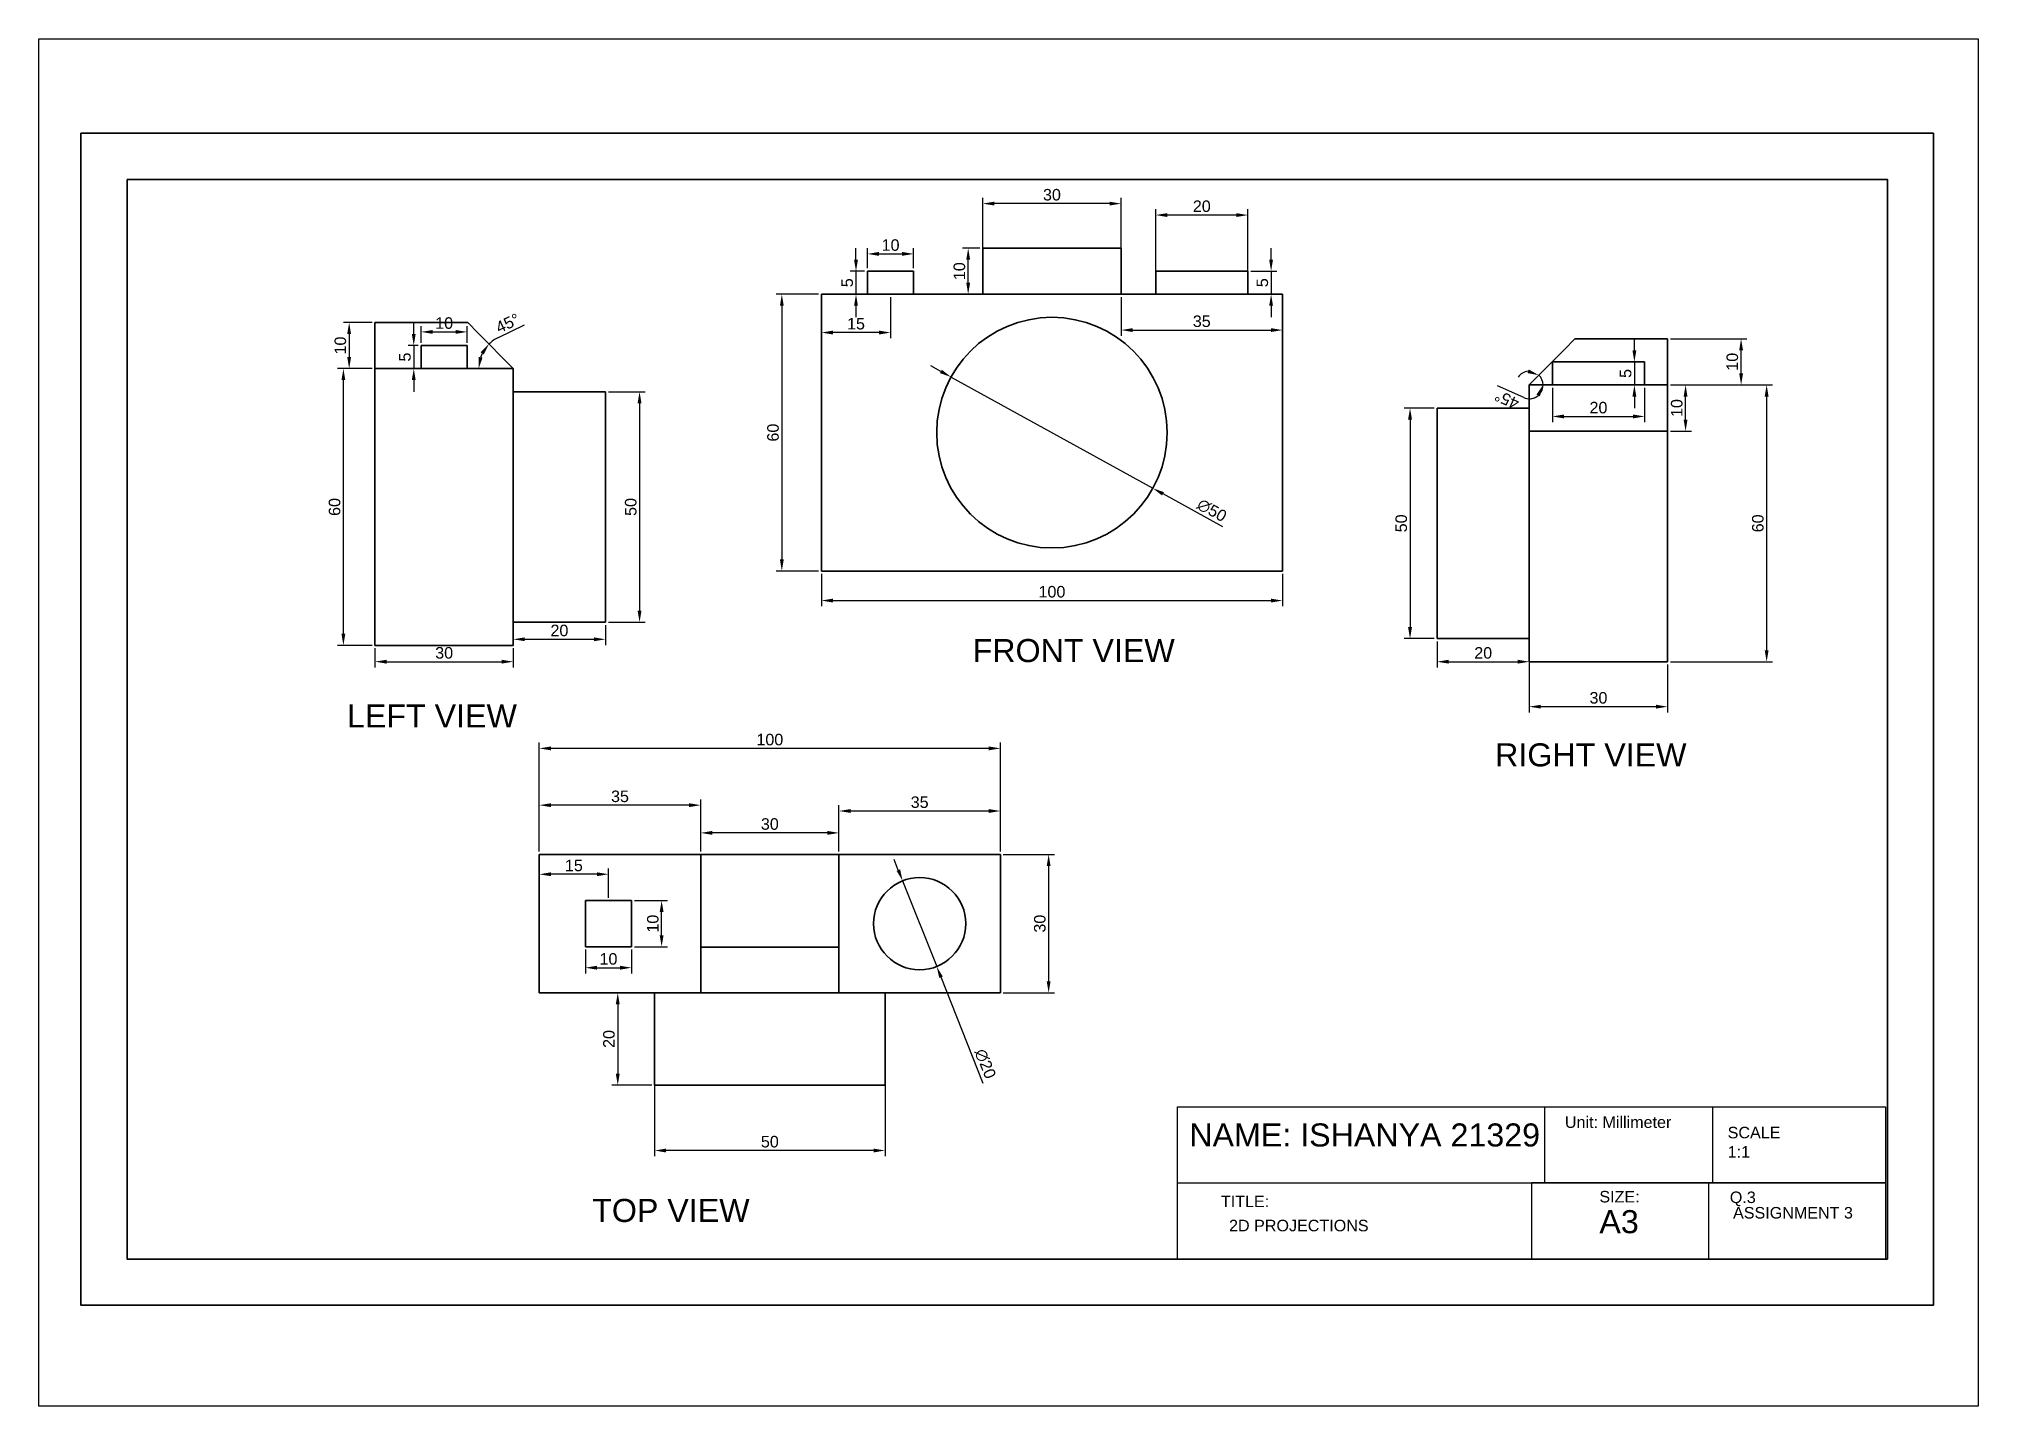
# Paper-space layout 'Layout1' of a CAD drawing. Header units: millimetres. Extents: x -8 to 413, y -20 to 276.
import ezdxf

# ---------------------------------------------------------------- set-up
doc = ezdxf.new("R2010")
doc.units = ezdxf.units.MM
doc.linetypes.add('ACAD_ISO07W100', pattern=[3, 0, -3])
doc.layers.get('0').update_dxf_attribs({"lineweight": 35})
doc.layers.add('Layer1', color=7, linetype='ACAD_ISO07W100', lineweight=40)
doc.layers.add('Midpoint line', color=130, linetype='Continuous', lineweight=18)
doc.styles.get("Standard").update_dxf_attribs({"font": 'arial.ttf'})
doc.dimstyles.new('ISO-25', dxfattribs={"dimtxt": 2.5, "dimasz": 2.5, "dimexe": 1.25, "dimexo": 0.625, "dimtad": 1, "dimtxsty": 'Standard', "dimcen": 2.5, "dimclrd": 6, "dimclre": 5, "dimadec": 0, "dimazin": 0, "dimtfac": 1, "dimtmove": 0, "dimatfit": 3, "dimfxl": 1, "dimlwd": 25, "dimlwe": 25, "dimarcsym": 0})

psp = doc.layouts.get("Layout1")

# ---------------------------------------------------------------- texts
at = {"layer": 'Layer1', "linetype": 'Continuous', "lineweight": 30}
for s, height, p in [('FRONT VIEW', 5, (194.886, 141.141)), ('LEFT VIEW', 5, (59.183, 126.972)), ('RIGHT VIEW', 5, (308.217, 118.529)), ('Unit: Millimeter', 2.5, (323.354, 40.14)), ('Q.3', 2.5, (359.122, 23.857)), ('TOP VIEW', 5, (112.369, 19.755)), ('ASSIGNMENT 3', 2.5, (359.82, 20.503))]:
    psp.add_text(s, height=height, dxfattribs=at).set_placement(p)
at = {"layer": 'Layer1', "linetype": 'Continuous', "lineweight": 30, "attachment_point": 1}
for s, width, heights, insert, char_height in [('NAME: ISHANYA 21329', 127.2659, [0], (241.881, 41.119), 5), ('SCALE\\P1:1', 24.76988, [0], (358.653, 40.387), 2.5), ('TITLE:', 1.76783, [61.286], (248.736, 25.476), 2.5), ('SIZE:{\\H2x; A3}', 14.72588, [0], (330.833, 26.488), 2.5), ('2D PROJECTIONS', 66.5004, [0], (250.504, 20.228), 2.5)]:
    psp.add_mtext_dynamic_manual_height_columns(s, width=width, gutter_width=12.5, heights=heights, dxfattribs=dict(at, insert=insert, char_height=char_height))

# ---------------------------------------------------------------- blocks, each defined once
blk = doc.blocks.new('*D257')
at = {"color": 5, "linetype": 'Continuous', "lineweight": 25, "transparency": 16777216}
for p, q in [((125.9, 68.81), (125.9, 34)), ((175.9, 68.81), (175.9, 34))]:
    blk.add_line(p, q, dxfattribs=at)
at = {"color": 6, "linetype": 'Continuous', "lineweight": 25, "transparency": 16777216}
blk.add_line((173.4, 35.25), (128.4, 35.25), dxfattribs=at)
at = {"color": 6, "lineweight": 35, "transparency": 16777216}
for points in [[(128.4, 35.66), (128.4, 34.83), (125.9, 35.25)], [(173.4, 35.66), (173.4, 34.83), (175.9, 35.25)]]:
    blk.add_solid(points, dxfattribs=at)
at = {"layer": 'Defpoints', "color": 0, "lineweight": 35, "transparency": 16777216}
for p in [(125.9, 69.43), (175.9, 69.43), (125.9, 35.25)]:
    blk.add_point(p, dxfattribs=at)
at = {"color": 0, "transparency": 16777216, "insert": (150.9, 37.15), "char_height": 2.5, "attachment_point": 5}
blk.add_mtext('50', dxfattribs=at)
blk = doc.blocks.new('*D258')
at = {"color": 5, "linetype": 'Continuous', "lineweight": 25, "transparency": 16777216}
for p, q in [((125.28, 69.43), (116.66, 69.43)), ((125.28, 49.43), (116.66, 49.43))]:
    blk.add_line(p, q, dxfattribs=at)
at = {"color": 6, "linetype": 'Continuous', "lineweight": 25, "transparency": 16777216}
blk.add_line((117.91, 66.93), (117.91, 51.93), dxfattribs=at)
at = {"color": 6, "lineweight": 35, "transparency": 16777216}
for points in [[(117.49, 66.93), (118.33, 66.93), (117.91, 69.43)], [(117.49, 51.93), (118.33, 51.93), (117.91, 49.43)]]:
    blk.add_solid(points, dxfattribs=at)
at = {"layer": 'Defpoints', "color": 0, "lineweight": 35, "transparency": 16777216}
for p in [(125.9, 69.43), (117.91, 49.43), (125.9, 49.43)]:
    blk.add_point(p, dxfattribs=at)
at = {"color": 0, "transparency": 16777216, "insert": (116.01, 59.43), "char_height": 2.5, "attachment_point": 5, "rotation": 90}
blk.add_mtext('20', dxfattribs=at)
blk = doc.blocks.new('*D259')
at = {"color": 5, "linetype": 'Continuous', "lineweight": 25, "transparency": 16777216}
for p, q in [((100.9, 100.06), (100.9, 123.68)), ((200.9, 100.06), (200.9, 123.68))]:
    blk.add_line(p, q, dxfattribs=at)
at = {"color": 6, "linetype": 'Continuous', "lineweight": 25, "transparency": 16777216}
blk.add_line((198.4, 122.43), (103.4, 122.43), dxfattribs=at)
at = {"color": 6, "lineweight": 35, "transparency": 16777216}
for points in [[(103.4, 122.85), (103.4, 122.01), (100.9, 122.43)], [(198.4, 122.85), (198.4, 122.01), (200.9, 122.43)]]:
    blk.add_solid(points, dxfattribs=at)
at = {"layer": 'Defpoints', "color": 0, "lineweight": 35, "transparency": 16777216}
for p in [(100.9, 122.43), (100.9, 99.43), (200.9, 99.43)]:
    blk.add_point(p, dxfattribs=at)
at = {"color": 0, "transparency": 16777216, "insert": (150.9, 124.33), "char_height": 2.5, "attachment_point": 5}
blk.add_mtext('100', dxfattribs=at)
blk = doc.blocks.new('*D260')
at = {"color": 5, "linetype": 'Continuous', "lineweight": 25, "transparency": 16777216}
for p, q in [((135.9, 100.06), (135.9, 105.36)), ((165.9, 100.06), (165.9, 105.36))]:
    blk.add_line(p, q, dxfattribs=at)
at = {"color": 6, "linetype": 'Continuous', "lineweight": 25, "transparency": 16777216}
blk.add_line((163.4, 104.11), (138.4, 104.11), dxfattribs=at)
at = {"color": 6, "lineweight": 35, "transparency": 16777216}
for points in [[(138.4, 104.53), (138.4, 103.7), (135.9, 104.11)], [(163.4, 104.53), (163.4, 103.7), (165.9, 104.11)]]:
    blk.add_solid(points, dxfattribs=at)
at = {"layer": 'Defpoints', "color": 0, "lineweight": 35, "transparency": 16777216}
for p in [(135.9, 104.11), (135.9, 99.43), (165.9, 99.43)]:
    blk.add_point(p, dxfattribs=at)
at = {"color": 0, "transparency": 16777216, "insert": (150.9, 106.02), "char_height": 2.5, "attachment_point": 5}
blk.add_mtext('30', dxfattribs=at)
blk = doc.blocks.new('*D261')
at = {"color": 5, "linetype": 'Continuous', "lineweight": 25, "transparency": 16777216}
for p, q in [((201.53, 99.43), (212.62, 99.43)), ((201.53, 69.43), (212.62, 69.43))]:
    blk.add_line(p, q, dxfattribs=at)
at = {"color": 6, "linetype": 'Continuous', "lineweight": 25, "transparency": 16777216}
blk.add_line((211.37, 96.93), (211.37, 71.93), dxfattribs=at)
at = {"color": 6, "lineweight": 35, "transparency": 16777216}
for points in [[(210.96, 96.93), (211.79, 96.93), (211.37, 99.43)], [(210.96, 71.93), (211.79, 71.93), (211.37, 69.43)]]:
    blk.add_solid(points, dxfattribs=at)
at = {"layer": 'Defpoints', "color": 0, "lineweight": 35, "transparency": 16777216}
for p in [(200.9, 99.43), (200.9, 69.43), (211.37, 69.43)]:
    blk.add_point(p, dxfattribs=at)
at = {"color": 0, "lineweight": 35, "transparency": 16777216, "insert": (209.47, 84.43), "char_height": 2.5, "attachment_point": 5, "rotation": 90}
blk.add_mtext('30', dxfattribs=at)
blk = doc.blocks.new('*D262')
at = {"color": 6, "linetype": 'Continuous', "lineweight": 25, "transparency": 16777216}
for p, q in [((178.77, 96.05), (177.85, 98.37)), ((179.7, 93.72), (187.1, 75.14)), ((197.2, 49.81), (188.03, 72.82))]:
    blk.add_line(p, q, dxfattribs=at)
at = {"color": 6, "lineweight": 35, "transparency": 16777216}
for points in [[(179.16, 96.2), (178.39, 95.89), (179.7, 93.72)], [(188.41, 72.98), (187.64, 72.67), (187.1, 75.14)]]:
    blk.add_solid(points, dxfattribs=at)
at = {"layer": 'Defpoints', "color": 0, "lineweight": 35, "transparency": 16777216}
for p in [(179.7, 93.72), (187.1, 75.14)]:
    blk.add_point(p, dxfattribs=at)
at = {"color": 0, "lineweight": 35, "transparency": 16777216, "insert": (197.63, 54.05), "char_height": 2.5, "attachment_point": 5, "rotation": 291.7287}
blk.add_mtext('∅20', dxfattribs=at)
blk = doc.blocks.new('*D229')
at = {"color": 5, "linetype": 'Continuous', "lineweight": 25, "transparency": 16777216}
for p, q in [((165.9, 100.06), (165.9, 110.11)), ((200.9, 100.06), (200.9, 110.11))]:
    blk.add_line(p, q, dxfattribs=at)
at = {"color": 6, "linetype": 'Continuous', "lineweight": 25, "transparency": 16777216}
blk.add_line((168.4, 108.86), (198.4, 108.86), dxfattribs=at)
at = {"color": 6, "lineweight": 35, "transparency": 16777216}
for points in [[(168.4, 109.27), (168.4, 108.44), (165.9, 108.86)], [(198.4, 109.27), (198.4, 108.44), (200.9, 108.86)]]:
    blk.add_solid(points, dxfattribs=at)
at = {"layer": 'Defpoints', "color": 0, "lineweight": 35, "transparency": 16777216}
for p in [(200.9, 108.86), (165.9, 99.43), (200.9, 99.43)]:
    blk.add_point(p, dxfattribs=at)
at = {"color": 0, "lineweight": 35, "transparency": 16777216, "insert": (183.4, 110.76), "char_height": 2.5, "attachment_point": 5}
blk.add_mtext('35', dxfattribs=at)
blk = doc.blocks.new('*D230')
at = {"color": 5, "linetype": 'Continuous', "lineweight": 25, "transparency": 16777216}
for p, q in [((100.9, 100.06), (100.9, 111.37)), ((135.9, 100.06), (135.9, 111.37))]:
    blk.add_line(p, q, dxfattribs=at)
at = {"color": 6, "linetype": 'Continuous', "lineweight": 25, "transparency": 16777216}
blk.add_line((133.4, 110.12), (103.4, 110.12), dxfattribs=at)
at = {"color": 6, "lineweight": 35, "transparency": 16777216}
for points in [[(103.4, 110.53), (103.4, 109.7), (100.9, 110.12)], [(133.4, 110.53), (133.4, 109.7), (135.9, 110.12)]]:
    blk.add_solid(points, dxfattribs=at)
at = {"layer": 'Defpoints', "color": 0, "lineweight": 35, "transparency": 16777216}
for p in [(100.9, 110.12), (100.9, 99.43), (135.9, 99.43)]:
    blk.add_point(p, dxfattribs=at)
at = {"color": 0, "lineweight": 35, "transparency": 16777216, "insert": (118.4, 112.02), "char_height": 2.5, "attachment_point": 5}
blk.add_mtext('35', dxfattribs=at)
blk = doc.blocks.new('*D263')
at = {"color": 5, "linetype": 'Continuous', "lineweight": 25, "transparency": 16777216}
for p, q in [((110.9, 78.81), (110.9, 73.63)), ((120.9, 78.81), (120.9, 73.63))]:
    blk.add_line(p, q, dxfattribs=at)
at = {"color": 6, "linetype": 'Continuous', "lineweight": 25, "transparency": 16777216}
blk.add_line((113.4, 74.88), (118.4, 74.88), dxfattribs=at)
at = {"color": 6, "lineweight": 35, "transparency": 16777216}
for points in [[(113.4, 75.3), (113.4, 74.46), (110.9, 74.88)], [(118.4, 75.3), (118.4, 74.46), (120.9, 74.88)]]:
    blk.add_solid(points, dxfattribs=at)
at = {"layer": 'Defpoints', "color": 0, "lineweight": 35, "transparency": 16777216}
for p in [(110.9, 79.43), (120.9, 79.43), (120.9, 74.88)]:
    blk.add_point(p, dxfattribs=at)
at = {"color": 0, "lineweight": 35, "transparency": 16777216, "insert": (115.9, 76.78), "char_height": 2.5, "attachment_point": 5}
blk.add_mtext('10', dxfattribs=at)
blk = doc.blocks.new('*D264')
at = {"color": 5, "linetype": 'Continuous', "lineweight": 25, "transparency": 16777216}
for p, q in [((121.53, 89.43), (128.68, 89.43)), ((121.53, 79.43), (128.68, 79.43))]:
    blk.add_line(p, q, dxfattribs=at)
at = {"color": 6, "linetype": 'Continuous', "lineweight": 25, "transparency": 16777216}
blk.add_line((127.43, 81.93), (127.43, 86.93), dxfattribs=at)
at = {"color": 6, "lineweight": 35, "transparency": 16777216}
for points in [[(127.01, 86.93), (127.85, 86.93), (127.43, 89.43)], [(127.01, 81.93), (127.85, 81.93), (127.43, 79.43)]]:
    blk.add_solid(points, dxfattribs=at)
at = {"layer": 'Defpoints', "color": 0, "lineweight": 35, "transparency": 16777216}
for p in [(120.9, 89.43), (127.43, 89.43), (120.9, 79.43)]:
    blk.add_point(p, dxfattribs=at)
at = {"color": 0, "lineweight": 35, "transparency": 16777216, "insert": (125.53, 84.43), "char_height": 2.5, "attachment_point": 5, "rotation": 90}
blk.add_mtext('10', dxfattribs=at)
blk = doc.blocks.new('*D265')
at = {"color": 5, "linetype": 'Continuous', "lineweight": 25, "transparency": 16777216}
for p, q in [((100.9, 90.06), (100.9, 96.39)), ((115.9, 90.06), (115.9, 96.39))]:
    blk.add_line(p, q, dxfattribs=at)
at = {"color": 6, "linetype": 'Continuous', "lineweight": 25, "transparency": 16777216}
blk.add_line((113.4, 95.14), (103.4, 95.14), dxfattribs=at)
at = {"color": 6, "lineweight": 35, "transparency": 16777216}
for points in [[(103.4, 95.56), (103.4, 94.73), (100.9, 95.14)], [(113.4, 95.56), (113.4, 94.73), (115.9, 95.14)]]:
    blk.add_solid(points, dxfattribs=at)
at = {"layer": 'Defpoints', "color": 0, "lineweight": 35, "transparency": 16777216}
for p in [(100.9, 95.14), (100.9, 89.43), (115.9, 89.43)]:
    blk.add_point(p, dxfattribs=at)
at = {"color": 0, "lineweight": 35, "transparency": 16777216, "insert": (108.4, 97.04), "char_height": 2.5, "attachment_point": 5}
blk.add_mtext('15', dxfattribs=at)
blk = doc.blocks.new('*D278')
at = {"color": 5, "linetype": 'Continuous', "lineweight": 25, "transparency": 16777216}
for p, q in [((315.63, 140.6), (315.63, 130.22)), ((345.63, 140.6), (345.63, 130.22))]:
    blk.add_line(p, q, dxfattribs=at)
at = {"color": 6, "linetype": 'Continuous', "lineweight": 25, "transparency": 16777216}
blk.add_line((343.13, 131.47), (318.13, 131.47), dxfattribs=at)
at = {"color": 6, "lineweight": 35, "transparency": 16777216}
for points in [[(318.13, 131.89), (318.13, 131.06), (315.63, 131.47)], [(343.13, 131.89), (343.13, 131.06), (345.63, 131.47)]]:
    blk.add_solid(points, dxfattribs=at)
at = {"layer": 'Defpoints', "color": 0, "lineweight": 35, "transparency": 16777216}
for p in [(315.63, 141.22), (345.63, 141.22), (315.63, 131.47)]:
    blk.add_point(p, dxfattribs=at)
at = {"color": 0, "transparency": 16777216, "insert": (330.63, 133.38), "char_height": 2.5, "attachment_point": 5}
blk.add_mtext('30', dxfattribs=at)
blk = doc.blocks.new('*D279')
at = {"color": 5, "linetype": 'Continuous', "lineweight": 25, "transparency": 16777216}
for p, q in [((346.26, 211.22), (362.82, 211.22)), ((346.26, 201.22), (362.82, 201.22))]:
    blk.add_line(p, q, dxfattribs=at)
at = {"color": 6, "linetype": 'Continuous', "lineweight": 25, "transparency": 16777216}
blk.add_line((361.57, 203.72), (361.57, 208.72), dxfattribs=at)
at = {"color": 6, "lineweight": 35, "transparency": 16777216}
for points in [[(361.15, 208.72), (361.99, 208.72), (361.57, 211.22)], [(361.15, 203.72), (361.99, 203.72), (361.57, 201.22)]]:
    blk.add_solid(points, dxfattribs=at)
at = {"layer": 'Defpoints', "color": 0, "lineweight": 35, "transparency": 16777216}
for p in [(345.63, 211.22), (361.57, 211.22), (345.63, 201.22)]:
    blk.add_point(p, dxfattribs=at)
at = {"color": 0, "transparency": 16777216, "insert": (359.67, 206.25), "char_height": 2.5, "attachment_point": 5, "rotation": 90}
blk.add_mtext('10', dxfattribs=at)
blk = doc.blocks.new('*D280')
at = {"color": 5, "linetype": 'Continuous', "lineweight": 25, "transparency": 16777216}
for p, q in [((346.26, 201.22), (368.36, 201.22)), ((346.26, 141.22), (368.36, 141.22))]:
    blk.add_line(p, q, dxfattribs=at)
at = {"color": 6, "linetype": 'Continuous', "lineweight": 25, "transparency": 16777216}
blk.add_line((367.11, 198.72), (367.11, 143.72), dxfattribs=at)
at = {"color": 6, "lineweight": 35, "transparency": 16777216}
for points in [[(366.69, 198.72), (367.53, 198.72), (367.11, 201.22)], [(366.69, 143.72), (367.53, 143.72), (367.11, 141.22)]]:
    blk.add_solid(points, dxfattribs=at)
at = {"layer": 'Defpoints', "color": 0, "lineweight": 35, "transparency": 16777216}
for p in [(345.63, 201.22), (345.63, 141.22), (367.11, 141.22)]:
    blk.add_point(p, dxfattribs=at)
at = {"color": 0, "transparency": 16777216, "insert": (365.21, 171.22), "char_height": 2.5, "attachment_point": 5, "rotation": 90}
blk.add_mtext('60', dxfattribs=at)
blk = doc.blocks.new('*D281')
at = {"color": 6, "linetype": 'Continuous', "lineweight": 25, "transparency": 16777216}
for p, q in [((338.42, 208.72), (338.42, 211.22)), ((338.42, 206.22), (338.42, 201.22)), ((338.42, 198.72), (338.42, 196.22))]:
    blk.add_line(p, q, dxfattribs=at)
at = {"color": 5, "linetype": 'Continuous', "lineweight": 25, "transparency": 16777216}
for p, q in [((336.26, 206.22), (339.67, 206.22)), ((336.26, 201.22), (339.67, 201.22))]:
    blk.add_line(p, q, dxfattribs=at)
at = {"color": 6, "lineweight": 35, "transparency": 16777216}
for points in [[(338.01, 208.72), (338.84, 208.72), (338.42, 206.22)], [(338.01, 198.72), (338.84, 198.72), (338.42, 201.22)]]:
    blk.add_solid(points, dxfattribs=at)
at = {"layer": 'Defpoints', "color": 0, "lineweight": 35, "transparency": 16777216}
for p in [(335.63, 206.22), (335.63, 201.22), (338.42, 201.22)]:
    blk.add_point(p, dxfattribs=at)
at = {"color": 0, "lineweight": 35, "transparency": 16777216, "insert": (336.53, 203.72), "char_height": 2.5, "attachment_point": 5, "rotation": 90}
blk.add_mtext('5', dxfattribs=at)
blk = doc.blocks.new('*D282')
at = {"color": 5, "linetype": 'Continuous', "lineweight": 25, "transparency": 16777216}
for p, q in [((320.63, 200.6), (320.63, 193.15)), ((340.63, 200.6), (340.63, 193.15))]:
    blk.add_line(p, q, dxfattribs=at)
at = {"color": 6, "linetype": 'Continuous', "lineweight": 25, "transparency": 16777216}
blk.add_line((323.13, 194.4), (338.13, 194.4), dxfattribs=at)
at = {"color": 6, "lineweight": 35, "transparency": 16777216}
for points in [[(323.13, 194.82), (323.13, 193.98), (320.63, 194.4)], [(338.13, 194.82), (338.13, 193.98), (340.63, 194.4)]]:
    blk.add_solid(points, dxfattribs=at)
at = {"layer": 'Defpoints', "color": 0, "lineweight": 35, "transparency": 16777216}
for p in [(320.63, 201.22), (340.63, 201.22), (340.63, 194.4)]:
    blk.add_point(p, dxfattribs=at)
at = {"color": 0, "lineweight": 35, "transparency": 16777216, "insert": (330.63, 196.3), "char_height": 2.5, "attachment_point": 5}
blk.add_mtext('20', dxfattribs=at)
blk = doc.blocks.new('*D283')
at = {"color": 5, "linetype": 'Continuous', "lineweight": 25, "transparency": 16777216}
for p, q in [((295.63, 145.6), (295.63, 139.97)), ((315.63, 145.6), (315.63, 139.97))]:
    blk.add_line(p, q, dxfattribs=at)
at = {"color": 6, "linetype": 'Continuous', "lineweight": 25, "transparency": 16777216}
blk.add_line((298.13, 141.22), (313.13, 141.22), dxfattribs=at)
at = {"color": 6, "lineweight": 35, "transparency": 16777216}
for points in [[(298.13, 141.64), (298.13, 140.81), (295.63, 141.22)], [(313.13, 141.64), (313.13, 140.81), (315.63, 141.22)]]:
    blk.add_solid(points, dxfattribs=at)
at = {"layer": 'Defpoints', "color": 0, "lineweight": 35, "transparency": 16777216}
for p in [(295.63, 146.22), (315.63, 146.22), (315.63, 141.22)]:
    blk.add_point(p, dxfattribs=at)
at = {"color": 0, "lineweight": 35, "transparency": 16777216, "insert": (305.63, 143.12), "char_height": 2.5, "attachment_point": 5}
blk.add_mtext('20', dxfattribs=at)
blk = doc.blocks.new('*D284')
at = {"color": 5, "linetype": 'Continuous', "lineweight": 25, "transparency": 16777216}
for p, q in [((295.01, 196.22), (288.51, 196.22)), ((295.01, 146.22), (288.51, 146.22))]:
    blk.add_line(p, q, dxfattribs=at)
at = {"color": 6, "linetype": 'Continuous', "lineweight": 25, "transparency": 16777216}
blk.add_line((289.76, 193.72), (289.76, 148.72), dxfattribs=at)
at = {"color": 6, "lineweight": 35, "transparency": 16777216}
for points in [[(289.34, 193.72), (290.18, 193.72), (289.76, 196.22)], [(289.34, 148.72), (290.18, 148.72), (289.76, 146.22)]]:
    blk.add_solid(points, dxfattribs=at)
at = {"layer": 'Defpoints', "color": 0, "lineweight": 35, "transparency": 16777216}
for p in [(295.63, 196.22), (289.76, 146.22), (295.63, 146.22)]:
    blk.add_point(p, dxfattribs=at)
at = {"color": 0, "lineweight": 35, "transparency": 16777216, "insert": (287.86, 171.22), "char_height": 2.5, "attachment_point": 5, "rotation": 90}
blk.add_mtext('50', dxfattribs=at)
blk = doc.blocks.new('*D285')
at = {"color": 5, "linetype": 'Continuous', "lineweight": 25, "transparency": 16777216}
for p, q in [((346.26, 201.22), (350.78, 201.22)), ((346.26, 191.22), (350.78, 191.22))]:
    blk.add_line(p, q, dxfattribs=at)
at = {"color": 6, "linetype": 'Continuous', "lineweight": 25, "transparency": 16777216}
blk.add_line((349.53, 193.72), (349.53, 198.72), dxfattribs=at)
at = {"color": 6, "lineweight": 35, "transparency": 16777216}
for points in [[(349.11, 198.72), (349.94, 198.72), (349.53, 201.22)], [(349.11, 193.72), (349.94, 193.72), (349.53, 191.22)]]:
    blk.add_solid(points, dxfattribs=at)
at = {"layer": 'Defpoints', "color": 0, "lineweight": 35, "transparency": 16777216}
for p in [(345.63, 201.22), (349.53, 201.22), (345.63, 191.22)]:
    blk.add_point(p, dxfattribs=at)
at = {"color": 0, "lineweight": 35, "transparency": 16777216, "insert": (347.62, 196.22), "char_height": 2.5, "attachment_point": 5, "rotation": 90}
blk.add_mtext('10', dxfattribs=at)
blk = doc.blocks.new('*D286')
at = {"layer": 'Defpoints', "color": 0, "lineweight": 35, "transparency": 16777216}
for p in [(323.23, 208.91), (318.2, 202.72), (315.63, 201.22), (315.63, 201.22), (330.63, 201.22)]:
    blk.add_point(p, dxfattribs=at)
at = {"layer": 'Midpoint line', "color": 6, "linetype": 'Continuous', "lineweight": 25, "transparency": 16777216}
blk.add_line((314.41, 198.51), (308.7, 201.07), dxfattribs=at)
for start, end in [(94.9544, 144.5978), (0, 45.3111), (245.806, 0), (260.7132, 310.3566)]:
    blk.add_arc((315.63, 201.22), 2.98, start, end, dxfattribs=at)
at = {"layer": 'Midpoint line', "color": 6, "lineweight": 35, "transparency": 16777216}
for points in [[(315.51, 204.58), (315.23, 203.8), (317.72, 203.34)], [(317.18, 199.13), (317.94, 198.78), (318.61, 201.22)]]:
    blk.add_solid(points, dxfattribs=at)
at = {"layer": 'Midpoint line', "color": 0, "lineweight": 35, "transparency": 16777216, "insert": (310.78, 198.06), "char_height": 2.5, "attachment_point": 5, "rotation": 155.806}
blk.add_mtext('45°', dxfattribs=at)
blk = doc.blocks.new('*D317')
at = {"color": 5, "linetype": 'Continuous', "lineweight": 25, "transparency": 16777216}
for p, q in [((115.88, 199.77), (123.89, 199.77)), ((115.88, 149.77), (123.89, 149.77))]:
    blk.add_line(p, q, dxfattribs=at)
at = {"color": 6, "linetype": 'Continuous', "lineweight": 25, "transparency": 16777216}
blk.add_line((122.64, 197.27), (122.64, 152.27), dxfattribs=at)
at = {"color": 6, "lineweight": 35, "transparency": 16777216}
for points in [[(122.23, 197.27), (123.06, 197.27), (122.64, 199.77)], [(122.23, 152.27), (123.06, 152.27), (122.64, 149.77)]]:
    blk.add_solid(points, dxfattribs=at)
at = {"layer": 'Defpoints', "color": 0, "lineweight": 35, "transparency": 16777216}
for p in [(115.26, 199.77), (115.26, 149.77), (122.64, 149.77)]:
    blk.add_point(p, dxfattribs=at)
at = {"color": 0, "lineweight": 35, "transparency": 16777216, "insert": (120.74, 174.77), "char_height": 2.5, "attachment_point": 5, "rotation": 90}
blk.add_mtext('50', dxfattribs=at)
blk = doc.blocks.new('*D318')
at = {"color": 5, "linetype": 'Continuous', "lineweight": 25, "transparency": 16777216}
for p, q in [((75.26, 210.39), (75.26, 213.98)), ((85.26, 210.39), (85.26, 213.98))]:
    blk.add_line(p, q, dxfattribs=at)
at = {"color": 6, "linetype": 'Continuous', "lineweight": 25, "transparency": 16777216}
blk.add_line((77.76, 212.73), (82.76, 212.73), dxfattribs=at)
at = {"color": 6, "lineweight": 35, "transparency": 16777216}
for points in [[(77.76, 213.14), (77.76, 212.31), (75.26, 212.73)], [(82.76, 213.14), (82.76, 212.31), (85.26, 212.73)]]:
    blk.add_solid(points, dxfattribs=at)
at = {"layer": 'Defpoints', "color": 0, "lineweight": 35, "transparency": 16777216}
for p in [(85.26, 212.73), (75.26, 209.77), (85.26, 209.77)]:
    blk.add_point(p, dxfattribs=at)
at = {"color": 0, "lineweight": 35, "transparency": 16777216, "insert": (80.26, 214.63), "char_height": 2.5, "attachment_point": 5}
blk.add_mtext('10', dxfattribs=at)
blk = doc.blocks.new('*D319')
at = {"color": 6, "linetype": 'Continuous', "lineweight": 25, "transparency": 16777216}
for p, q in [((73.67, 212.27), (73.67, 214.77)), ((73.67, 209.77), (73.67, 204.77)), ((73.67, 202.27), (73.67, 199.77))]:
    blk.add_line(p, q, dxfattribs=at)
at = {"color": 5, "linetype": 'Continuous', "lineweight": 25, "transparency": 16777216}
for p, q in [((74.63, 209.77), (72.42, 209.77)), ((74.63, 204.77), (72.42, 204.77))]:
    blk.add_line(p, q, dxfattribs=at)
at = {"color": 6, "lineweight": 35, "transparency": 16777216}
for points in [[(73.25, 212.27), (74.08, 212.27), (73.67, 209.77)], [(73.25, 202.27), (74.08, 202.27), (73.67, 204.77)]]:
    blk.add_solid(points, dxfattribs=at)
at = {"layer": 'Defpoints', "color": 0, "lineweight": 35, "transparency": 16777216}
for p in [(75.26, 209.77), (73.67, 204.77), (75.26, 204.77)]:
    blk.add_point(p, dxfattribs=at)
at = {"color": 0, "lineweight": 35, "transparency": 16777216, "insert": (71.77, 207.27), "char_height": 2.5, "attachment_point": 5, "rotation": 90}
blk.add_mtext('5', dxfattribs=at)
blk = doc.blocks.new('*D320')
at = {"color": 5, "linetype": 'Continuous', "lineweight": 25, "transparency": 16777216}
for p, q in [((64.63, 214.77), (58.41, 214.77)), ((64.63, 204.77), (58.41, 204.77))]:
    blk.add_line(p, q, dxfattribs=at)
at = {"color": 6, "linetype": 'Continuous', "lineweight": 25, "transparency": 16777216}
blk.add_line((59.66, 212.27), (59.66, 207.27), dxfattribs=at)
at = {"color": 6, "lineweight": 35, "transparency": 16777216}
for points in [[(59.24, 212.27), (60.07, 212.27), (59.66, 214.77)], [(59.24, 207.27), (60.07, 207.27), (59.66, 204.77)]]:
    blk.add_solid(points, dxfattribs=at)
at = {"layer": 'Defpoints', "color": 0, "lineweight": 35, "transparency": 16777216}
for p in [(65.26, 214.77), (59.66, 204.77), (65.26, 204.77)]:
    blk.add_point(p, dxfattribs=at)
at = {"color": 0, "lineweight": 35, "transparency": 16777216, "insert": (57.75, 209.77), "char_height": 2.5, "attachment_point": 5, "rotation": 90}
blk.add_mtext('10', dxfattribs=at)
blk = doc.blocks.new('*D321')
at = {"color": 5, "linetype": 'Continuous', "lineweight": 25, "transparency": 16777216}
for p, q in [((64.63, 204.77), (57.16, 204.77)), ((64.63, 144.77), (57.16, 144.77))]:
    blk.add_line(p, q, dxfattribs=at)
at = {"color": 6, "linetype": 'Continuous', "lineweight": 25, "transparency": 16777216}
blk.add_line((58.41, 147.27), (58.41, 202.27), dxfattribs=at)
at = {"color": 6, "lineweight": 35, "transparency": 16777216}
for points in [[(57.99, 202.27), (58.82, 202.27), (58.41, 204.77)], [(57.99, 147.27), (58.82, 147.27), (58.41, 144.77)]]:
    blk.add_solid(points, dxfattribs=at)
at = {"layer": 'Defpoints', "color": 0, "lineweight": 35, "transparency": 16777216}
for p in [(58.41, 204.77), (65.26, 204.77), (65.26, 144.77)]:
    blk.add_point(p, dxfattribs=at)
at = {"color": 0, "lineweight": 35, "transparency": 16777216, "insert": (56.5, 174.77), "char_height": 2.5, "attachment_point": 5, "rotation": 90}
blk.add_mtext('60', dxfattribs=at)
blk = doc.blocks.new('*D322')
at = {"color": 6, "linetype": 'Continuous', "lineweight": 25, "transparency": 16777216}
blk.add_line((92.03, 211.54), (97.67, 214.23), dxfattribs=at)
for start, end in [(115.5066, 134.6889), (153.8713, 160.8177)]:
    blk.add_arc((95.26, 204.77), 7.5, start, end, dxfattribs=at)
at = {"color": 6, "lineweight": 35, "transparency": 16777216}
for points in [[(88.58, 207.16), (87.76, 207.3), (87.76, 204.77)], [(88.19, 208.31), (88.86, 207.83), (89.98, 210.1)]]:
    blk.add_solid(points, dxfattribs=at)
at = {"layer": 'Defpoints', "color": 0, "lineweight": 35, "transparency": 16777216}
for p in [(87.66, 212.45), (88.02, 206.72), (80.26, 204.77), (95.26, 204.77), (95.26, 204.77)]:
    blk.add_point(p, dxfattribs=at)
at = {"color": 0, "lineweight": 35, "transparency": 16777216, "insert": (94.04, 214.6), "char_height": 2.5, "attachment_point": 5, "rotation": 25.5066}
blk.add_mtext('45°', dxfattribs=at)
blk = doc.blocks.new('*D323')
at = {"color": 5, "linetype": 'Continuous', "lineweight": 25, "transparency": 16777216}
for p, q in [((65.26, 144.14), (65.26, 139.98)), ((95.26, 144.14), (95.26, 139.98))]:
    blk.add_line(p, q, dxfattribs=at)
at = {"color": 6, "linetype": 'Continuous', "lineweight": 25, "transparency": 16777216}
blk.add_line((67.76, 141.23), (92.76, 141.23), dxfattribs=at)
at = {"color": 6, "lineweight": 35, "transparency": 16777216}
for points in [[(67.76, 141.64), (67.76, 140.81), (65.26, 141.23)], [(92.76, 141.64), (92.76, 140.81), (95.26, 141.23)]]:
    blk.add_solid(points, dxfattribs=at)
at = {"layer": 'Defpoints', "color": 0, "lineweight": 35, "transparency": 16777216}
for p in [(65.26, 144.77), (95.26, 144.77), (95.26, 141.23)]:
    blk.add_point(p, dxfattribs=at)
at = {"color": 0, "lineweight": 35, "transparency": 16777216, "insert": (80.26, 143.13), "char_height": 2.5, "attachment_point": 5}
blk.add_mtext('30', dxfattribs=at)
blk = doc.blocks.new('*D324')
at = {"color": 5, "linetype": 'Continuous', "lineweight": 25, "transparency": 16777216}
for p, q in [((95.26, 149.14), (95.26, 144.83)), ((115.26, 149.14), (115.26, 144.83))]:
    blk.add_line(p, q, dxfattribs=at)
at = {"color": 6, "linetype": 'Continuous', "lineweight": 25, "transparency": 16777216}
blk.add_line((97.76, 146.08), (112.76, 146.08), dxfattribs=at)
at = {"color": 6, "lineweight": 35, "transparency": 16777216}
for points in [[(97.76, 146.5), (97.76, 145.67), (95.26, 146.08)], [(112.76, 146.5), (112.76, 145.67), (115.26, 146.08)]]:
    blk.add_solid(points, dxfattribs=at)
at = {"layer": 'Defpoints', "color": 0, "lineweight": 35, "transparency": 16777216}
for p in [(95.26, 149.77), (115.26, 149.77), (115.26, 146.08)]:
    blk.add_point(p, dxfattribs=at)
at = {"color": 0, "lineweight": 35, "transparency": 16777216, "insert": (105.26, 147.98), "char_height": 2.5, "attachment_point": 5}
blk.add_mtext('20', dxfattribs=at)
blk = doc.blocks.new('*D336')
at = {"color": 5, "linetype": 'Continuous', "lineweight": 25, "transparency": 16777216}
for p, q in [((162.09, 160.26), (162.09, 153.23)), ((262.09, 160.26), (262.09, 153.23))]:
    blk.add_line(p, q, dxfattribs=at)
at = {"color": 6, "linetype": 'Continuous', "lineweight": 25, "transparency": 16777216}
blk.add_line((164.59, 154.48), (259.59, 154.48), dxfattribs=at)
at = {"color": 6, "lineweight": 35, "transparency": 16777216}
for points in [[(164.59, 154.9), (164.59, 154.06), (162.09, 154.48)], [(259.59, 154.9), (259.59, 154.06), (262.09, 154.48)]]:
    blk.add_solid(points, dxfattribs=at)
at = {"layer": 'Defpoints', "color": 0, "lineweight": 35, "transparency": 16777216}
for p in [(162.09, 160.89), (262.09, 160.89), (262.09, 154.48)]:
    blk.add_point(p, dxfattribs=at)
at = {"color": 0, "transparency": 16777216, "insert": (212.09, 156.38), "char_height": 2.5, "attachment_point": 5}
blk.add_mtext('100', dxfattribs=at)
blk = doc.blocks.new('*D337')
at = {"color": 5, "linetype": 'Continuous', "lineweight": 25, "transparency": 16777216}
for p, q in [((234.59, 221.51), (234.59, 239.31)), ((254.59, 221.51), (254.59, 239.31))]:
    blk.add_line(p, q, dxfattribs=at)
at = {"color": 6, "linetype": 'Continuous', "lineweight": 25, "transparency": 16777216}
blk.add_line((252.09, 238.06), (237.09, 238.06), dxfattribs=at)
at = {"color": 6, "lineweight": 35, "transparency": 16777216}
for points in [[(237.09, 238.47), (237.09, 237.64), (234.59, 238.06)], [(252.09, 238.47), (252.09, 237.64), (254.59, 238.06)]]:
    blk.add_solid(points, dxfattribs=at)
at = {"layer": 'Defpoints', "color": 0, "lineweight": 35, "transparency": 16777216}
for p in [(234.59, 238.06), (234.59, 220.89), (254.59, 220.89)]:
    blk.add_point(p, dxfattribs=at)
at = {"color": 0, "transparency": 16777216, "insert": (244.59, 239.96), "char_height": 2.5, "attachment_point": 5}
blk.add_mtext('20', dxfattribs=at)
blk = doc.blocks.new('*D338')
at = {"color": 5, "linetype": 'Continuous', "lineweight": 25, "transparency": 16777216}
for p, q in [((197.09, 221.51), (197.09, 241.79)), ((227.09, 221.51), (227.09, 241.79))]:
    blk.add_line(p, q, dxfattribs=at)
at = {"color": 6, "linetype": 'Continuous', "lineweight": 25, "transparency": 16777216}
blk.add_line((224.59, 240.54), (199.59, 240.54), dxfattribs=at)
at = {"color": 6, "lineweight": 35, "transparency": 16777216}
for points in [[(199.59, 240.96), (199.59, 240.13), (197.09, 240.54)], [(224.59, 240.96), (224.59, 240.13), (227.09, 240.54)]]:
    blk.add_solid(points, dxfattribs=at)
at = {"layer": 'Defpoints', "color": 0, "lineweight": 35, "transparency": 16777216}
for p in [(197.09, 240.54), (197.09, 220.89), (227.09, 220.89)]:
    blk.add_point(p, dxfattribs=at)
at = {"color": 0, "transparency": 16777216, "insert": (212.09, 242.45), "char_height": 2.5, "attachment_point": 5}
blk.add_mtext('30', dxfattribs=at)
blk = doc.blocks.new('*D339')
at = {"color": 5, "linetype": 'Continuous', "lineweight": 25, "transparency": 16777216}
for p, q in [((161.47, 220.89), (152.25, 220.89)), ((161.47, 160.89), (152.25, 160.89))]:
    blk.add_line(p, q, dxfattribs=at)
at = {"color": 6, "linetype": 'Continuous', "lineweight": 25, "transparency": 16777216}
blk.add_line((153.5, 218.39), (153.5, 163.39), dxfattribs=at)
at = {"color": 6, "lineweight": 35, "transparency": 16777216}
for points in [[(153.09, 218.39), (153.92, 218.39), (153.5, 220.89)], [(153.09, 163.39), (153.92, 163.39), (153.5, 160.89)]]:
    blk.add_solid(points, dxfattribs=at)
at = {"layer": 'Defpoints', "color": 0, "lineweight": 35, "transparency": 16777216}
for p in [(162.09, 220.89), (153.5, 160.89), (162.09, 160.89)]:
    blk.add_point(p, dxfattribs=at)
at = {"color": 0, "lineweight": 35, "transparency": 16777216, "insert": (151.6, 190.89), "char_height": 2.5, "attachment_point": 5, "rotation": 90}
blk.add_mtext('60', dxfattribs=at)
blk = doc.blocks.new('*D340')
at = {"color": 6, "linetype": 'Continuous', "lineweight": 25, "transparency": 16777216}
for p, q in [((188.01, 204.16), (185.82, 205.37)), ((190.2, 202.95), (233.99, 178.82)), ((249.13, 170.48), (236.18, 177.62))]:
    blk.add_line(p, q, dxfattribs=at)
at = {"color": 6, "lineweight": 35, "transparency": 16777216}
for points in [[(188.21, 204.52), (187.8, 203.79), (190.2, 202.95)], [(236.38, 177.98), (235.98, 177.25), (233.99, 178.82)]]:
    blk.add_solid(points, dxfattribs=at)
at = {"layer": 'Defpoints', "color": 0, "lineweight": 35, "transparency": 16777216}
for p in [(190.2, 202.95), (233.99, 178.82)]:
    blk.add_point(p, dxfattribs=at)
at = {"color": 0, "lineweight": 35, "transparency": 16777216, "insert": (246.78, 174.03), "char_height": 2.5, "attachment_point": 5, "rotation": 331.1453}
blk.add_mtext('∅50', dxfattribs=at)
blk = doc.blocks.new('*D341')
at = {"color": 5, "linetype": 'Continuous', "lineweight": 25, "transparency": 16777216}
for p, q in [((196.47, 230.89), (192.67, 230.89)), ((196.47, 220.89), (192.67, 220.89))]:
    blk.add_line(p, q, dxfattribs=at)
at = {"color": 6, "linetype": 'Continuous', "lineweight": 25, "transparency": 16777216}
blk.add_line((193.92, 223.39), (193.92, 228.39), dxfattribs=at)
at = {"color": 6, "lineweight": 35, "transparency": 16777216}
for points in [[(193.51, 228.39), (194.34, 228.39), (193.92, 230.89)], [(193.51, 223.39), (194.34, 223.39), (193.92, 220.89)]]:
    blk.add_solid(points, dxfattribs=at)
at = {"layer": 'Defpoints', "color": 0, "lineweight": 35, "transparency": 16777216}
for p in [(193.92, 230.89), (197.09, 230.89), (197.09, 220.89)]:
    blk.add_point(p, dxfattribs=at)
at = {"color": 0, "lineweight": 35, "transparency": 16777216, "insert": (192.02, 225.89), "char_height": 2.5, "attachment_point": 5, "rotation": 90}
blk.add_mtext('10', dxfattribs=at)
blk = doc.blocks.new('*D342')
at = {"color": 6, "linetype": 'Continuous', "lineweight": 25, "transparency": 16777216}
for p, q in [((259.63, 228.39), (259.63, 230.89)), ((259.63, 225.89), (259.63, 220.89)), ((259.63, 218.39), (259.63, 215.89))]:
    blk.add_line(p, q, dxfattribs=at)
at = {"color": 5, "linetype": 'Continuous', "lineweight": 25, "transparency": 16777216}
for p, q in [((255.22, 225.89), (260.88, 225.89)), ((255.22, 220.89), (260.88, 220.89))]:
    blk.add_line(p, q, dxfattribs=at)
at = {"color": 6, "lineweight": 35, "transparency": 16777216}
for points in [[(259.21, 228.39), (260.04, 228.39), (259.63, 225.89)], [(259.21, 218.39), (260.04, 218.39), (259.63, 220.89)]]:
    blk.add_solid(points, dxfattribs=at)
at = {"layer": 'Defpoints', "color": 0, "lineweight": 35, "transparency": 16777216}
for p in [(254.59, 225.89), (254.59, 220.89), (259.63, 220.89)]:
    blk.add_point(p, dxfattribs=at)
at = {"color": 0, "lineweight": 35, "transparency": 16777216, "insert": (257.73, 223.39), "char_height": 2.5, "attachment_point": 5, "rotation": 90}
blk.add_mtext('5', dxfattribs=at)
blk = doc.blocks.new('*D343')
at = {"color": 6, "linetype": 'Continuous', "lineweight": 25, "transparency": 16777216}
for p, q in [((169.59, 228.39), (169.59, 230.89)), ((169.59, 225.89), (169.59, 220.89)), ((169.59, 218.39), (169.59, 215.89))]:
    blk.add_line(p, q, dxfattribs=at)
at = {"color": 5, "linetype": 'Continuous', "lineweight": 25, "transparency": 16777216}
for p, q in [((171.47, 225.89), (168.34, 225.89)), ((171.47, 220.89), (168.34, 220.89))]:
    blk.add_line(p, q, dxfattribs=at)
at = {"color": 6, "lineweight": 35, "transparency": 16777216}
for points in [[(169.17, 228.39), (170.01, 228.39), (169.59, 225.89)], [(169.17, 218.39), (170.01, 218.39), (169.59, 220.89)]]:
    blk.add_solid(points, dxfattribs=at)
at = {"layer": 'Defpoints', "color": 0, "lineweight": 35, "transparency": 16777216}
for p in [(172.09, 225.89), (169.59, 220.89), (172.09, 220.89)]:
    blk.add_point(p, dxfattribs=at)
at = {"color": 0, "lineweight": 35, "transparency": 16777216, "insert": (167.69, 223.39), "char_height": 2.5, "attachment_point": 5, "rotation": 90}
blk.add_mtext('5', dxfattribs=at)
blk = doc.blocks.new('*D344')
at = {"color": 5, "linetype": 'Continuous', "lineweight": 25, "transparency": 16777216}
for p, q in [((172.09, 226.51), (172.09, 230.89)), ((182.09, 226.51), (182.09, 230.89))]:
    blk.add_line(p, q, dxfattribs=at)
at = {"color": 6, "linetype": 'Continuous', "lineweight": 25, "transparency": 16777216}
blk.add_line((174.59, 229.64), (179.59, 229.64), dxfattribs=at)
at = {"color": 6, "lineweight": 35, "transparency": 16777216}
for points in [[(174.59, 230.06), (174.59, 229.22), (172.09, 229.64)], [(179.59, 230.06), (179.59, 229.22), (182.09, 229.64)]]:
    blk.add_solid(points, dxfattribs=at)
at = {"layer": 'Defpoints', "color": 0, "lineweight": 35, "transparency": 16777216}
for p in [(182.09, 229.64), (172.09, 225.89), (182.09, 225.89)]:
    blk.add_point(p, dxfattribs=at)
at = {"color": 0, "lineweight": 35, "transparency": 16777216, "insert": (177.09, 231.54), "char_height": 2.5, "attachment_point": 5}
blk.add_mtext('10', dxfattribs=at)
blk = doc.blocks.new('*D345')
at = {"color": 5, "linetype": 'Continuous', "lineweight": 25, "transparency": 16777216}
for p, q in [((162.09, 220.26), (162.09, 211.34)), ((177.09, 220.26), (177.09, 211.34))]:
    blk.add_line(p, q, dxfattribs=at)
at = {"color": 6, "linetype": 'Continuous', "lineweight": 25, "transparency": 16777216}
blk.add_line((174.59, 212.59), (164.59, 212.59), dxfattribs=at)
at = {"color": 6, "lineweight": 35, "transparency": 16777216}
for points in [[(164.59, 213.01), (164.59, 212.17), (162.09, 212.59)], [(174.59, 213.01), (174.59, 212.17), (177.09, 212.59)]]:
    blk.add_solid(points, dxfattribs=at)
at = {"layer": 'Defpoints', "color": 0, "lineweight": 35, "transparency": 16777216}
for p in [(162.09, 220.89), (177.09, 220.89), (162.09, 212.59)]:
    blk.add_point(p, dxfattribs=at)
at = {"color": 0, "lineweight": 35, "transparency": 16777216, "insert": (169.59, 214.49), "char_height": 2.5, "attachment_point": 5}
blk.add_mtext('15', dxfattribs=at)
blk = doc.blocks.new('*D346')
at = {"color": 5, "linetype": 'Continuous', "lineweight": 25, "transparency": 16777216}
for p, q in [((227.09, 220.26), (227.09, 211.87)), ((262.09, 220.26), (262.09, 211.87))]:
    blk.add_line(p, q, dxfattribs=at)
at = {"color": 6, "linetype": 'Continuous', "lineweight": 25, "transparency": 16777216}
blk.add_line((229.59, 213.12), (259.59, 213.12), dxfattribs=at)
at = {"color": 6, "lineweight": 35, "transparency": 16777216}
for points in [[(229.59, 213.54), (229.59, 212.71), (227.09, 213.12)], [(259.59, 213.54), (259.59, 212.71), (262.09, 213.12)]]:
    blk.add_solid(points, dxfattribs=at)
at = {"layer": 'Defpoints', "color": 0, "lineweight": 35, "transparency": 16777216}
for p in [(227.09, 220.89), (262.09, 220.89), (262.09, 213.12)]:
    blk.add_point(p, dxfattribs=at)
at = {"color": 0, "lineweight": 35, "transparency": 16777216, "insert": (244.59, 215.03), "char_height": 2.5, "attachment_point": 5}
blk.add_mtext('35', dxfattribs=at)

# ---------------------------------------------------------------- dimensions: what is measured, and where the dimension line sits
for base, p1, p2, picture, middle in [((197.091, 240.545), (227.091, 220.888), (197.091, 220.888), '*D338', (212.091, 242.447)), ((234.591, 238.055), (254.591, 220.888), (234.591, 220.888), '*D337', (244.591, 239.957)), ((262.091, 154.481), (162.091, 160.888), (262.091, 160.888), '*D336', (212.091, 156.383))]:
    dim = psp.add_linear_dim(base=base, p1=p1, p2=p2, dimstyle='ISO-25')
    dim.commit()
    dim.dimension.update_dxf_attribs({"geometry": picture, "text_midpoint": middle})
at = {"lineweight": 35}
for base, p1, p2, picture, middle in [((182.091, 229.64), (172.091, 225.888), (182.091, 225.888), '*D344', (177.091, 231.541)), ((162.091, 212.591), (177.091, 220.888), (162.091, 220.888), '*D345', (169.591, 214.493)), ((262.091, 213.123), (227.091, 220.888), (262.091, 220.888), '*D346', (244.591, 215.026)), ((85.26, 212.728), (75.26, 209.767), (85.26, 209.767), '*D318', (80.26, 214.629)), ((340.63, 194.401), (320.63, 201.222), (340.63, 201.222), '*D282', (330.63, 196.302)), ((115.26, 146.082), (95.26, 149.767), (115.26, 149.767), '*D324', (105.26, 147.984)), ((95.26, 141.226), (65.26, 144.767), (95.26, 144.767), '*D323', (80.26, 143.128)), ((315.63, 141.222), (295.63, 146.222), (315.63, 146.222), '*D283', (305.63, 143.123)), ((100.9, 110.118), (135.9, 99.434), (100.9, 99.434), '*D230', (118.4, 112.02)), ((200.9, 108.858), (165.9, 99.434), (200.9, 99.434), '*D229', (183.4, 110.76)), ((100.9, 95.142), (115.9, 89.434), (100.9, 89.434), '*D265', (108.4, 97.043)), ((120.9, 74.879), (110.9, 79.434), (120.9, 79.434), '*D263', (115.9, 76.78))]:
    dim = psp.add_linear_dim(base=base, p1=p1, p2=p2, dimstyle='ISO-25', dxfattribs=at)
    dim.commit()
    dim.dimension.update_dxf_attribs({"geometry": picture, "text_midpoint": middle})
for base, p1, p2, picture, middle in [((169.591, 220.888), (172.091, 225.888), (172.091, 220.888), '*D343', (167.695, 223.388)), ((193.923, 230.888), (197.091, 220.888), (197.091, 230.888), '*D341', (192.021, 225.888)), ((259.628, 220.888), (254.591, 225.888), (254.591, 220.888), '*D342', (257.731, 223.388)), ((153.503, 160.888), (162.091, 220.888), (162.091, 160.888), '*D339', (151.602, 190.888)), ((59.656, 204.767), (65.26, 214.767), (65.26, 204.767), '*D320', (57.755, 209.767)), ((73.666, 204.767), (75.26, 209.767), (75.26, 204.767), '*D319', (71.77, 207.267)), ((338.423, 201.222), (335.63, 206.222), (335.63, 201.222), '*D281', (336.526, 203.722)), ((58.406, 204.767), (65.26, 144.767), (65.26, 204.767), '*D321', (56.505, 174.767)), ((122.642, 149.767), (115.26, 199.767), (115.26, 149.767), '*D317', (120.741, 174.767)), ((349.526, 201.222), (345.63, 191.222), (345.63, 201.222), '*D285', (347.624, 196.222)), ((289.759, 146.222), (295.63, 196.222), (295.63, 146.222), '*D284', (287.857, 171.222)), ((211.372, 69.434), (200.9, 99.434), (200.9, 69.434), '*D261', (209.47, 84.434)), ((127.432, 89.434), (120.9, 79.434), (120.9, 89.434), '*D264', (125.53, 84.434))]:
    dim = psp.add_linear_dim(base=base, p1=p1, p2=p2, angle=90, dimstyle='ISO-25', dxfattribs=at)
    dim.commit()
    dim.dimension.update_dxf_attribs({"geometry": picture, "text_midpoint": middle})
dim = psp.add_angular_dim_2l(base=(88.017, 206.722), line1=((95.26, 204.767), (87.658, 212.452)), line2=((95.26, 204.767), (80.26, 204.767)), dimstyle='ISO-25', dxfattribs=at)
dim.commit()
dim.dimension.update_dxf_attribs({"geometry": '*D322', "text_midpoint": (94.035, 214.597)})
for base, p2, picture, middle, dimtype in [((361.569, 211.222), (345.63, 211.222), '*D279', (361.569, 206.247), 161), ((367.111, 141.222), (345.63, 141.222), '*D280', (367.111, 171.222), 160)]:
    dim = psp.add_linear_dim(base=base, p1=(345.63, 201.222), p2=p2, angle=90, dimstyle='ISO-25')
    dim.commit()
    dim.dimension.update_dxf_attribs({"geometry": picture, "text_midpoint": middle, "dimtype": dimtype})
for p1, p2, picture, middle in [((190.195, 202.952), (233.987, 178.823), '*D340', (245.827, 172.299)), ((179.698, 93.724), (187.102, 75.145), '*D262', (195.802, 53.316))]:
    dim = psp.add_diameter_dim_2p(p1=p1, p2=p2, dimstyle='ISO-25', dxfattribs=at)
    dim.commit()
    dim.dimension.update_dxf_attribs({"geometry": picture, "text_midpoint": middle, "dimtype": 163})
for base, p1, p2, angle, picture, middle in [((315.63, 131.474), (345.63, 141.222), (315.63, 141.222), 180, '*D278', (330.63, 133.376)), ((100.9, 122.429), (200.9, 99.434), (100.9, 99.434), 180, '*D259', (150.9, 124.33)), ((135.9, 104.113), (165.9, 99.434), (135.9, 99.434), 180, '*D260', (150.9, 106.016)), ((117.908, 49.434), (125.9, 69.434), (125.9, 49.434), 90, '*D258', (116.007, 59.434)), ((125.9, 35.247), (175.9, 69.434), (125.9, 69.434), 180, '*D257', (150.9, 37.148))]:
    dim = psp.add_linear_dim(base=base, p1=p1, p2=p2, angle=angle, dimstyle='ISO-25')
    dim.commit()
    dim.dimension.update_dxf_attribs({"geometry": picture, "text_midpoint": middle})
at = {"layer": 'Midpoint line', "lineweight": 35}
dim = psp.add_angular_dim_2l(base=(318.203, 202.72), line1=((315.63, 201.222), (323.232, 208.907)), line2=((315.63, 201.222), (330.63, 201.222)), dimstyle='ISO-25', dxfattribs=at)
dim.commit()
dim.dimension.update_dxf_attribs({"geometry": '*D286', "text_midpoint": (310.78, 198.058)})

# ---------------------------------------------------------------- linework, layer by layer
for p, q in [((212.091, 230.888), (197.091, 230.888)), ((197.091, 230.888), (197.091, 220.888)), ((212.091, 230.888), (227.091, 230.888)), ((227.091, 230.888), (227.091, 220.888)), ((244.591, 225.888), (234.591, 225.888)), ((234.591, 225.888), (234.591, 220.888)), ((244.591, 225.888), (254.591, 225.888)), ((254.591, 225.888), (254.591, 220.888)), ((262.091, 220.888), (162.091, 220.888)), ((162.091, 220.888), (162.091, 160.888)), ((197.091, 220.888), (179.591, 220.888)), ((262.091, 220.888), (212.091, 220.888)), ((227.091, 220.888), (244.591, 220.888)), ((262.091, 160.888), (262.091, 220.888)), ((262.091, 220.888), (262.091, 190.888)), ((65.26, 204.767), (65.26, 214.767)), ((65.26, 214.767), (85.368, 214.767)), ((87.658, 212.452), (85.368, 214.767)), ((95.26, 204.767), (87.658, 212.452)), ((323.232, 208.907), (325.522, 211.222)), ((345.63, 211.222), (325.522, 211.222)), ((345.63, 201.222), (345.63, 211.222)), ((80.26, 209.767), (75.26, 209.767)), ((75.26, 209.767), (75.26, 204.767)), ((80.26, 209.767), (85.26, 209.767)), ((85.26, 209.767), (85.26, 204.767)), ((315.63, 201.222), (323.232, 208.907)), ((330.63, 206.222), (320.63, 206.222)), ((320.63, 206.222), (320.63, 201.222)), ((330.63, 206.222), (340.63, 206.222)), ((340.63, 206.222), (340.63, 201.222)), ((65.26, 204.767), (65.26, 144.767)), ((95.26, 204.767), (65.26, 204.767)), ((95.26, 204.767), (80.26, 204.767)), ((95.26, 144.767), (95.26, 204.767)), ((95.26, 204.767), (95.26, 174.767)), ((115.26, 199.767), (95.26, 199.767)), ((115.26, 174.767), (115.26, 199.767)), ((315.63, 141.222), (315.63, 201.222)), ((315.63, 201.222), (345.63, 201.222)), ((315.63, 201.222), (330.63, 201.222)), ((315.63, 201.222), (315.63, 171.222)), ((315.63, 201.222), (330.63, 201.222)), ((345.63, 201.222), (345.63, 141.222)), ((295.63, 171.222), (295.63, 196.222)), ((295.63, 196.222), (315.63, 196.222)), ((315.63, 191.222), (345.63, 191.222)), ((115.26, 174.767), (115.26, 149.767)), ((295.63, 171.222), (295.63, 146.222)), ((162.091, 160.888), (262.091, 160.888)), ((115.26, 149.767), (95.26, 149.767)), ((65.26, 144.767), (95.26, 144.767)), ((295.63, 146.222), (315.63, 146.222)), ((345.63, 141.222), (315.63, 141.222)), ((100.9, 99.434), (100.9, 69.434)), ((135.9, 79.326), (135.9, 99.434)), ((135.9, 99.434), (135.9, 69.434)), ((200.9, 99.434), (150.9, 99.434)), ((165.9, 79.326), (165.9, 99.434)), ((200.9, 69.434), (200.9, 99.434)), ((150.9, 79.326), (135.9, 79.326)), ((150.9, 79.326), (165.9, 79.326)), ((165.9, 79.326), (165.9, 69.434)), ((100.9, 69.434), (200.9, 69.434)), ((135.9, 69.434), (118.4, 69.434)), ((125.9, 49.434), (125.9, 69.434)), ((200.9, 69.434), (150.9, 69.434)), ((165.9, 69.434), (183.4, 69.434)), ((175.9, 49.434), (175.9, 69.434)), ((150.9, 49.434), (125.9, 49.434)), ((125.9, 49.434), (175.9, 49.434))]:
    psp.add_line(p, q)
at = {"lineweight": 35}
for p, q in [((172.091, 220.888), (172.091, 225.888)), ((172.091, 225.888), (182.091, 225.888)), ((182.091, 225.888), (182.091, 220.888)), ((162.091, 220.888), (177.091, 220.888)), ((162.091, 220.888), (172.091, 220.888)), ((200.9, 99.434), (100.9, 99.434)), ((120.9, 89.434), (110.9, 89.434)), ((110.9, 89.434), (110.9, 79.434)), ((120.9, 84.434), (120.9, 89.434)), ((120.9, 79.434), (120.9, 84.434)), ((110.9, 79.434), (120.9, 79.434))]:
    psp.add_line(p, q, dxfattribs=at)
at = {"lineweight": 30}
psp.add_lwpolyline([(-7.663, 276.273), (412.999, 276.273), (412.999, -20.185), (-7.663, -20.185)], close=True, dxfattribs=at)
at = {"lineweight": 35}
for points in [[(1.486, 255.791), (403.297, 255.791), (403.297, 1.703), (1.486, 1.703)], [(11.486, 245.791), (393.297, 245.791), (393.297, 11.703), (11.486, 11.703)]]:
    psp.add_lwpolyline(points, close=True, dxfattribs=at)
for centre, radius in [((212.091, 190.888), 25), ((183.4, 84.434), 10)]:
    psp.add_circle(centre, radius)
at = {"layer": 'Layer1', "linetype": 'Continuous', "lineweight": 30}
for p, q in [((318.934, 44.707), (318.934, 28.205)), ((355.359, 44.707), (355.359, 28.205)), ((239.342, 28.205), (392.872, 28.205)), ((392.872, 28.205), (316.107, 28.205)), ((316.107, 28.205), (316.107, 11.703)), ((354.489, 28.205), (354.489, 11.703))]:
    psp.add_line(p, q, dxfattribs=at)
psp.add_lwpolyline([(392.872, 11.703), (239.342, 11.703), (239.342, 44.707), (392.872, 44.707)], close=True, dxfattribs=at)

psp.set_redraw_order([(e.dxf.handle, doc.entitydb.next_handle()) for e in psp.query("TEXT MTEXT ATTDEF DIMENSION ARC_DIMENSION")])  # texts and dimensions are drawn at this point

doc.saveas('drawing.dxf')
